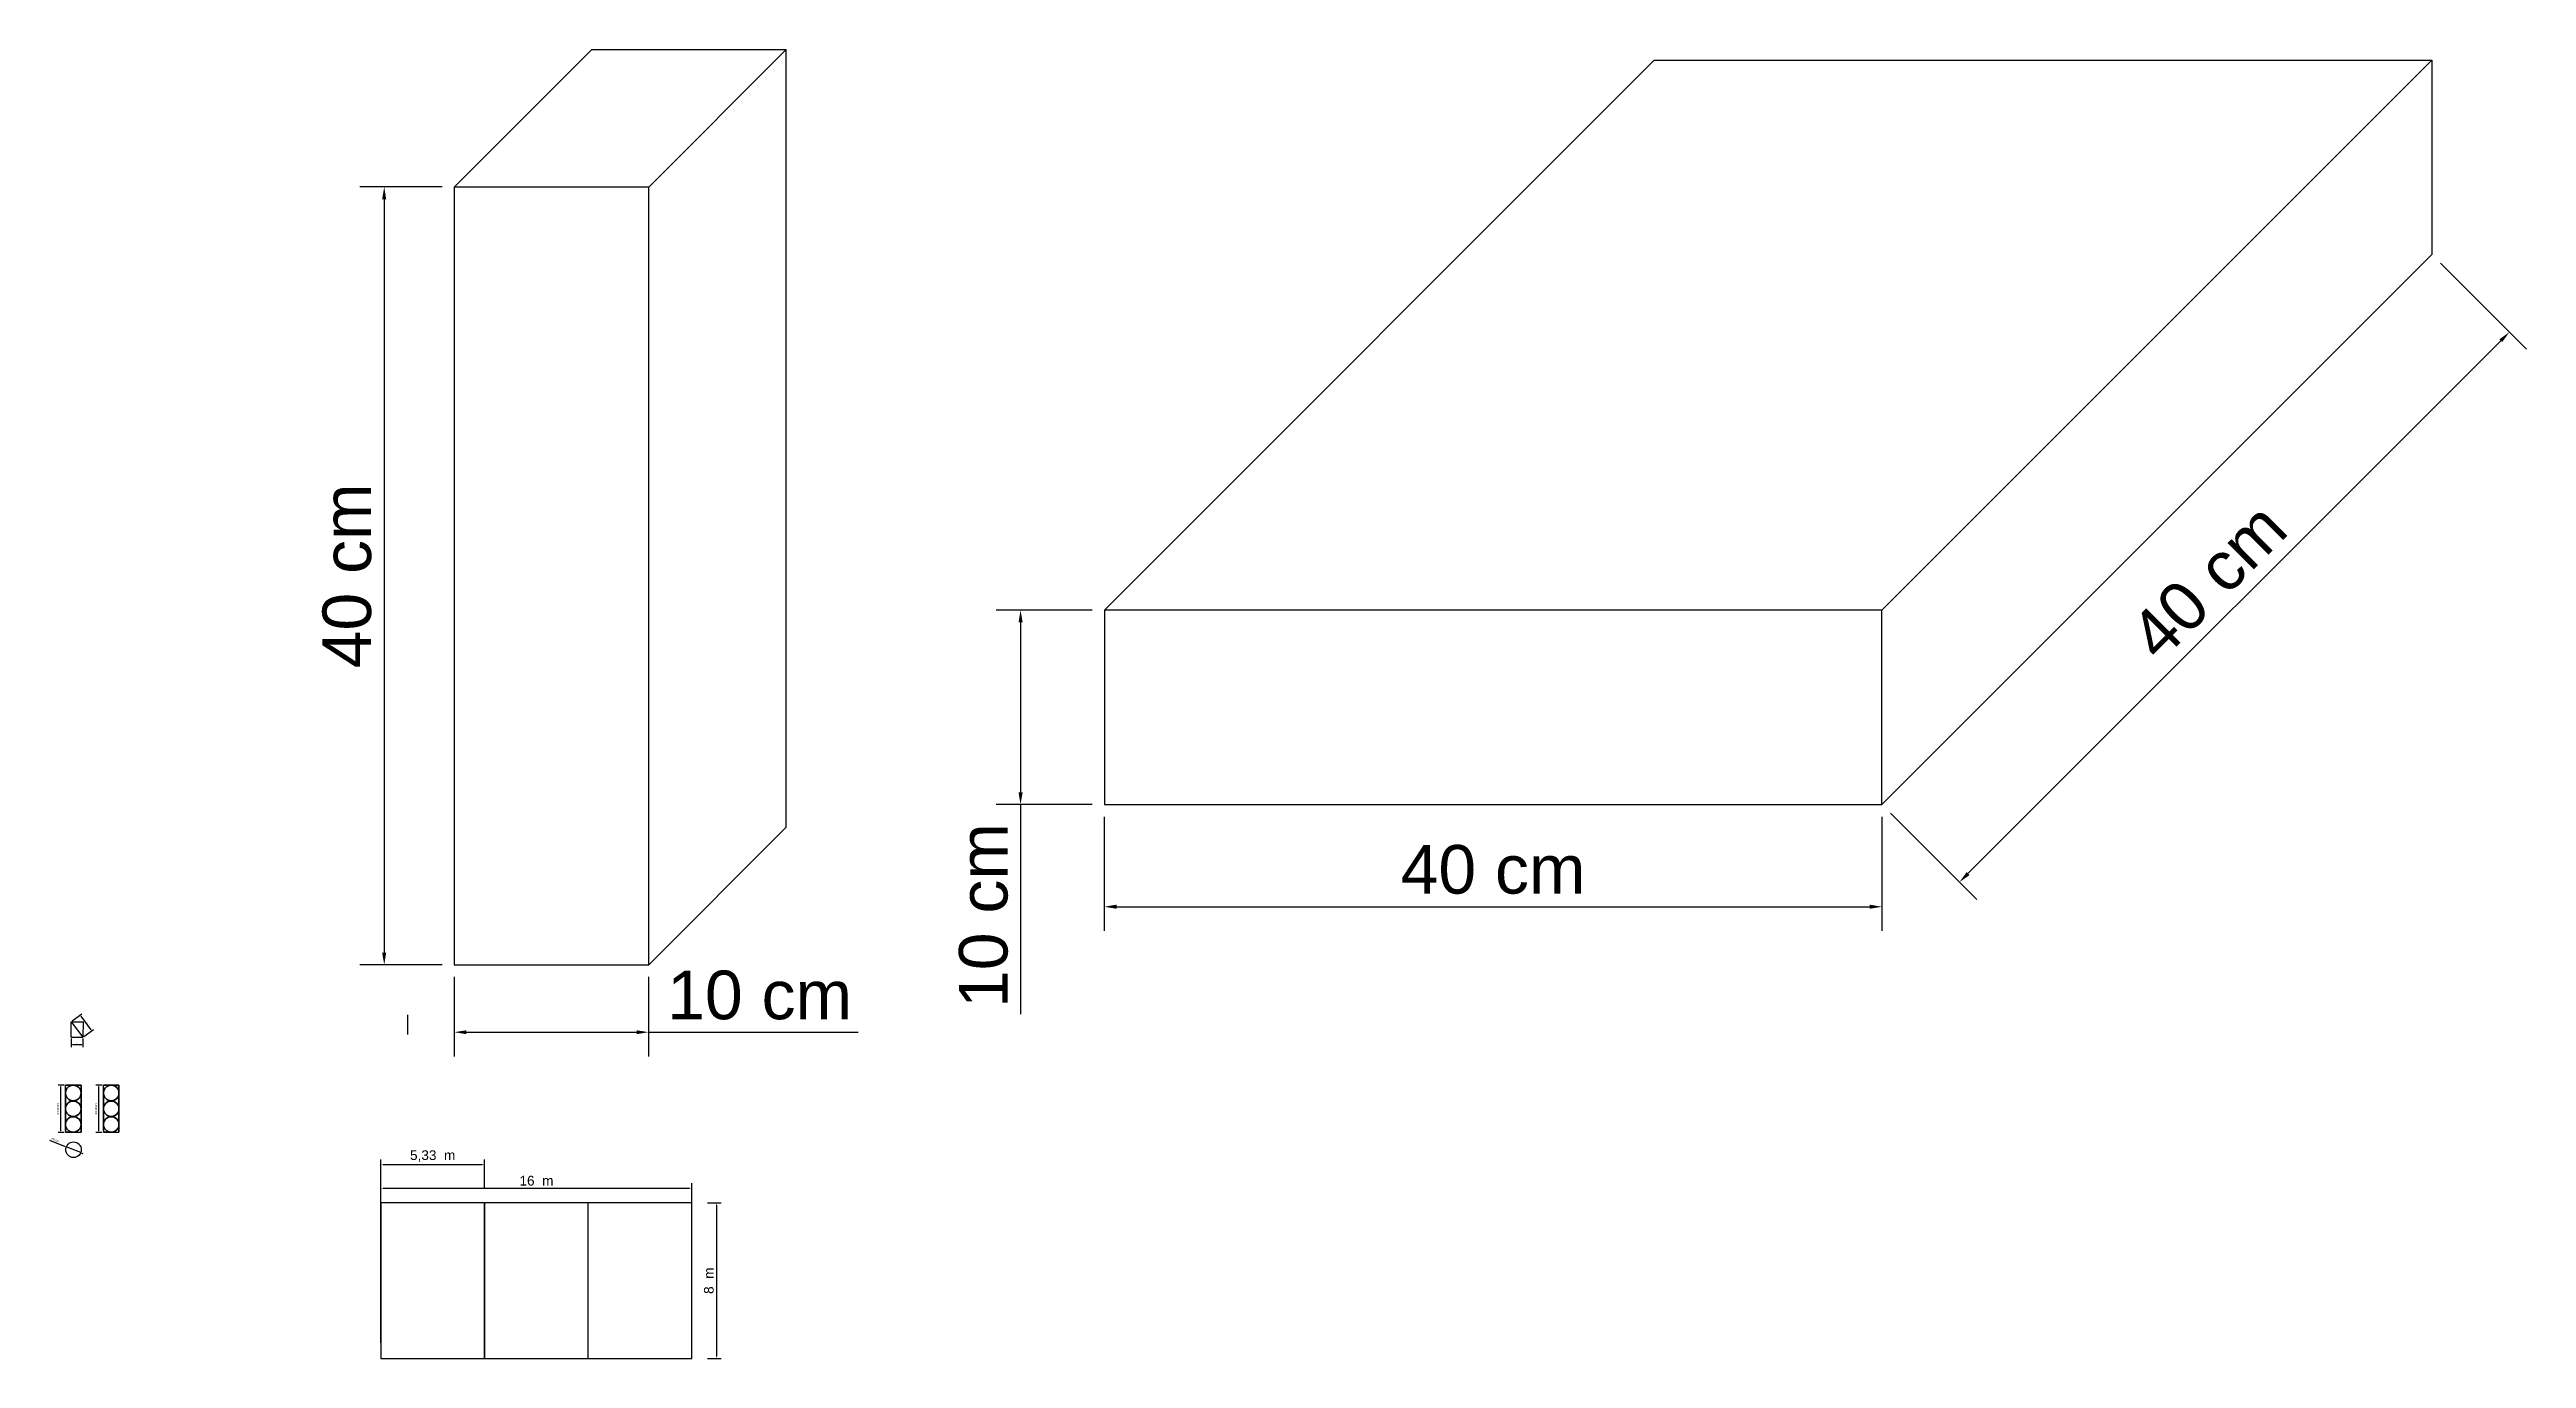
# Model space of a CAD drawing. Header units: millimetres. Extents: x 3066 to 4340, y 1586 to 2259.
import ezdxf

# ---------------------------------------------------------------- set-up
doc = ezdxf.new("R2010")
doc.units = ezdxf.units.MM
doc.linetypes.add('ACAD_ISO04W100', pattern=[30, 24, -3, 0, -3])
doc.layers.add('AYUDA DIBUJO', color=253, linetype='ACAD_ISO04W100')
doc.layers.add('Cotas', color=253, linetype='Continuous')
doc.styles.get("Standard").update_dxf_attribs({"font": 'arial.ttf'})
doc.dimstyles.new('Hector_cm', dxfattribs={"dimtxt": 2.5, "dimasz": 0.625, "dimexe": 1.248, "dimexo": 0.625, "dimtad": 1, "dimlfac": 0.1, "dimtxsty": 'Standard', "dimcen": 1, "dimadec": 0, "dimazin": 0, "dimtfac": 1, "dimtmove": 0, "dimatfit": 3, "dimfxl": 1, "dimarcsym": 0})
doc.dimstyles.new('Hector_m', dxfattribs={"dimtxt": 2.5, "dimasz": 0.625, "dimexe": 1.248, "dimexo": 4, "dimtad": 1, "dimlfac": 0.1, "dimtxsty": 'Standard', "dimcen": 1, "dimadec": 0, "dimazin": 0, "dimtfac": 1, "dimtmove": 0, "dimatfit": 3, "dimfxl": 1, "dimarcsym": 0})
doc.dimstyles.new('ISO-25', dxfattribs={"dimtxt": 1, "dimasz": 0.625, "dimexe": 1.248, "dimexo": 0.625, "dimtad": 1, "dimtxsty": 'Standard', "dimcen": 1, "dimadec": 0, "dimazin": 0, "dimtfac": 1, "dimtmove": 0, "dimatfit": 3, "dimfxl": 1, "dimarcsym": 0})

# ---------------------------------------------------------------- blocks, each defined once
blk = doc.blocks.new('*D3')
at = {"layer": 'Cotas', "color": 0, "lineweight": -2, "transparency": 16777216}
for p, q in [((3073.9, 1726.7), (3070.7, 1726.7)), ((3072, 1726.1), (3072, 1703.2)), ((3073.9, 1702.5), (3070.7, 1702.5))]:
    blk.add_line(p, q, dxfattribs=at)
at = {"layer": 'Cotas', "color": 0, "transparency": 16777216}
for points in [[(3071.9, 1726.1), (3072.1, 1726.1), (3072, 1726.7)], [(3071.9, 1703.2), (3072.1, 1703.2), (3072, 1702.5)]]:
    blk.add_solid(points, dxfattribs=at)
at = {"layer": 'Defpoints', "color": 0, "transparency": 16777216}
for p in [(3074.5, 1726.7), (3072, 1702.5), (3074.5, 1702.5)]:
    blk.add_point(p, dxfattribs=at)
at = {"layer": 'Cotas', "color": 0, "transparency": 16777216, "insert": (3070.7, 1714.6), "char_height": 1, "attachment_point": 5, "rotation": 90}
blk.add_mtext('24,19 cm', dxfattribs=at)
blk = doc.blocks.new('*D5')
at = {"layer": 'Cotas', "color": 0, "lineweight": -2, "transparency": 16777216}
for p, q in [((3093.4, 1726.7), (3090.2, 1726.7)), ((3091.5, 1726.1), (3091.5, 1703.2)), ((3093.4, 1702.5), (3090.2, 1702.5))]:
    blk.add_line(p, q, dxfattribs=at)
at = {"layer": 'Cotas', "color": 0, "transparency": 16777216}
for points in [[(3091.4, 1726.1), (3091.6, 1726.1), (3091.5, 1726.7)], [(3091.4, 1703.2), (3091.6, 1703.2), (3091.5, 1702.5)]]:
    blk.add_solid(points, dxfattribs=at)
at = {"layer": 'Defpoints', "color": 0, "transparency": 16777216}
for p in [(3094, 1726.7), (3091.5, 1702.5), (3094, 1702.5)]:
    blk.add_point(p, dxfattribs=at)
at = {"layer": 'Cotas', "color": 0, "transparency": 16777216, "insert": (3090.3, 1714.6), "char_height": 1, "attachment_point": 5, "rotation": 90}
blk.add_mtext('24,19 cm', dxfattribs=at)
blk = doc.blocks.new('*D6')
at = {"layer": 'Cotas', "color": 0, "lineweight": -2, "transparency": 16777216}
for p, q in [((2250.3, 3358.7), (2255.3, 3362.4)), ((2254.7, 3361.1), (2259.9, 3354.1)), ((2256.3, 3350.7), (2261.3, 3354.4))]:
    blk.add_line(p, q, dxfattribs=at)
at = {"layer": 'Cotas', "color": 0, "transparency": 16777216}
for points in [[(2254.7, 3361.2), (2254.6, 3361.1), (2254.3, 3361.6)], [(2260, 3354.2), (2259.8, 3354.1), (2260.3, 3353.6)]]:
    blk.add_solid(points, dxfattribs=at)
at = {"layer": 'Defpoints', "color": 0, "transparency": 16777216}
for p in [(2249.8, 3358.3), (2260.3, 3353.6), (2255.8, 3350.3)]:
    blk.add_point(p, dxfattribs=at)
at = {"layer": 'Cotas', "color": 0, "transparency": 16777216, "insert": (2258, 3358.1), "char_height": 0.425, "attachment_point": 5, "rotation": 306.8699}
blk.add_mtext('10', dxfattribs=at)
blk = doc.blocks.new('*D7')
at = {"layer": 'Cotas', "color": 0, "lineweight": -2, "transparency": 16777216}
for p, q in [((2249.8, 3349.7), (2249.8, 3345.3)), ((2250.5, 3346.6), (2255.2, 3346.6)), ((2255.8, 3349.7), (2255.8, 3345.3))]:
    blk.add_line(p, q, dxfattribs=at)
at = {"layer": 'Cotas', "color": 0, "transparency": 16777216}
for points in [[(2250.5, 3346.7), (2250.5, 3346.5), (2249.8, 3346.6)], [(2255.2, 3346.7), (2255.2, 3346.5), (2255.8, 3346.6)]]:
    blk.add_solid(points, dxfattribs=at)
at = {"layer": 'Defpoints', "color": 0, "transparency": 16777216}
for p in [(2249.8, 3350.3), (2255.8, 3350.3), (2255.8, 3346.6)]:
    blk.add_point(p, dxfattribs=at)
at = {"layer": 'Cotas', "color": 0, "transparency": 16777216, "insert": (2252.8, 3347.4), "char_height": 0.425, "attachment_point": 5}
blk.add_mtext('6', dxfattribs=at)
blk = doc.blocks.new('*D15')
at = {"layer": 'Cotas', "color": 0, "lineweight": -2, "transparency": 16777216}
for p, q in [((3602.7, 1971.1), (3553.3, 1971.1)), ((3565.8, 1964.8), (3565.8, 1877.3)), ((3602.7, 1871.1), (3553.3, 1871.1)), ((3565.8, 1871.1), (3565.8, 1763.3))]:
    blk.add_line(p, q, dxfattribs=at)
at = {"layer": 'Cotas', "color": 0, "transparency": 16777216}
for points in [[(3564.8, 1964.8), (3566.9, 1964.8), (3565.8, 1971.1)], [(3564.8, 1877.3), (3566.9, 1877.3), (3565.8, 1871.1)]]:
    blk.add_solid(points, dxfattribs=at)
at = {"layer": 'Defpoints', "color": 0, "transparency": 16777216}
for p in [(3608.9, 1971.1), (3565.8, 1871.1), (3608.9, 1871.1)]:
    blk.add_point(p, dxfattribs=at)
at = {"layer": 'Cotas', "color": 0, "transparency": 16777216, "insert": (3546.8, 1814), "char_height": 25, "attachment_point": 5, "rotation": 90}
blk.add_mtext('10 cm', dxfattribs=at)
blk = doc.blocks.new('*D16')
at = {"layer": 'Cotas', "color": 0, "lineweight": -2, "transparency": 16777216}
for p, q in [((3608.9, 1864.8), (3608.9, 1806.1)), ((4008.9, 1864.8), (4008.9, 1806.1)), ((3615.2, 1818.5), (4002.7, 1818.5))]:
    blk.add_line(p, q, dxfattribs=at)
at = {"layer": 'Cotas', "color": 0, "transparency": 16777216}
for points in [[(3615.2, 1819.6), (3615.2, 1817.5), (3608.9, 1818.5)], [(4002.7, 1819.6), (4002.7, 1817.5), (4008.9, 1818.5)]]:
    blk.add_solid(points, dxfattribs=at)
at = {"layer": 'Defpoints', "color": 0, "transparency": 16777216}
for p in [(3608.9, 1871.1), (4008.9, 1871.1), (4008.9, 1818.5)]:
    blk.add_point(p, dxfattribs=at)
at = {"layer": 'Cotas', "color": 0, "transparency": 16777216, "insert": (3808.9, 1837.6), "char_height": 25, "attachment_point": 5}
blk.add_mtext('40 cm', dxfattribs=at)
blk = doc.blocks.new('*D17')
at = {"layer": 'Cotas', "color": 0, "lineweight": -2, "transparency": 16777216}
for p, q in [((4296.2, 2149.5), (4340.5, 2105.2)), ((4053.2, 1835.6), (4327.3, 2109.6)), ((4013.3, 1866.6), (4057.7, 1822.3))]:
    blk.add_line(p, q, dxfattribs=at)
at = {"layer": 'Cotas', "color": 0, "transparency": 16777216}
for points in [[(4326.5, 2110.3), (4328, 2108.9), (4331.7, 2114)], [(4052.5, 1836.3), (4054, 1834.8), (4048.8, 1831.2)]]:
    blk.add_solid(points, dxfattribs=at)
at = {"layer": 'Defpoints', "color": 0, "transparency": 16777216}
for p in [(4291.8, 2153.9), (4331.7, 2114), (4008.9, 1871.1)]:
    blk.add_point(p, dxfattribs=at)
at = {"layer": 'Cotas', "color": 0, "transparency": 16777216, "insert": (4176.8, 1986), "char_height": 25, "attachment_point": 5, "rotation": 45}
blk.add_mtext('40 cm', dxfattribs=at)
blk = doc.blocks.new('*D18')
at = {"layer": 'Cotas', "color": 0, "lineweight": -2, "transparency": 16777216}
for p, q in [((3274.5, 1782.4), (3274.5, 1741.5)), ((3374.5, 1782.4), (3374.5, 1741.5)), ((3280.8, 1754), (3368.3, 1754)), ((3374.5, 1754), (3482.3, 1754))]:
    blk.add_line(p, q, dxfattribs=at)
at = {"layer": 'Cotas', "color": 0, "transparency": 16777216}
for points in [[(3280.8, 1755), (3280.8, 1753), (3274.5, 1754)], [(3368.3, 1755), (3368.3, 1753), (3374.5, 1754)]]:
    blk.add_solid(points, dxfattribs=at)
at = {"layer": 'Defpoints', "color": 0, "transparency": 16777216}
for p in [(3274.5, 1788.7), (3374.5, 1788.7), (3374.5, 1754)]:
    blk.add_point(p, dxfattribs=at)
at = {"layer": 'Cotas', "color": 0, "transparency": 16777216, "insert": (3431.6, 1773), "char_height": 25, "attachment_point": 5}
blk.add_mtext('10 cm', dxfattribs=at)
blk = doc.blocks.new('*D19')
at = {"layer": 'Cotas', "color": 0, "lineweight": -2, "transparency": 16777216}
for p, q in [((3268.3, 2188.7), (3226, 2188.7)), ((3238.5, 2182.4), (3238.5, 1794.9)), ((3268.3, 1788.7), (3226, 1788.7))]:
    blk.add_line(p, q, dxfattribs=at)
at = {"layer": 'Cotas', "color": 0, "transparency": 16777216}
for points in [[(3237.4, 2182.4), (3239.5, 2182.4), (3238.5, 2188.7)], [(3237.4, 1794.9), (3239.5, 1794.9), (3238.5, 1788.7)]]:
    blk.add_solid(points, dxfattribs=at)
at = {"layer": 'Defpoints', "color": 0, "transparency": 16777216}
for p in [(3274.5, 2188.7), (3238.5, 1788.7), (3274.5, 1788.7)]:
    blk.add_point(p, dxfattribs=at)
at = {"layer": 'Cotas', "color": 0, "transparency": 16777216, "insert": (3219.4, 1988.7), "char_height": 25, "attachment_point": 5, "rotation": 90}
blk.add_mtext('40 cm', dxfattribs=at)
blk = doc.blocks.new('*D26')
at = {"layer": 'Cotas', "color": 0, "lineweight": -2, "transparency": 16777216}
for p, q in [((3236.8, 1674.2), (3236.8, 1688.5)), ((3238, 1686), (3288.8, 1686)), ((3290.1, 1674.2), (3290.1, 1688.5))]:
    blk.add_line(p, q, dxfattribs=at)
at = {"layer": 'Cotas', "color": 0, "transparency": 16777216}
for points in [[(3238, 1686.2), (3238, 1685.8), (3236.8, 1686)], [(3288.8, 1686.2), (3288.8, 1685.8), (3290.1, 1686)]]:
    blk.add_solid(points, dxfattribs=at)
at = {"layer": 'Defpoints', "color": 0, "transparency": 16777216}
for p in [(3290.1, 1686), (3236.8, 1666.2), (3290.1, 1666.2)]:
    blk.add_point(p, dxfattribs=at)
at = {"layer": 'Cotas', "color": 0, "transparency": 16777216, "insert": (3263.4, 1690.3), "char_height": 5, "attachment_point": 5}
blk.add_mtext('5,33  m', dxfattribs=at)
blk = doc.blocks.new('*D27')
at = {"layer": 'Cotas', "color": 0, "lineweight": -2, "transparency": 16777216}
for p, q in [((3236.8, 1594.2), (3236.8, 1676.3)), ((3238, 1673.8), (3395.5, 1673.8)), ((3396.8, 1594.2), (3396.8, 1676.3))]:
    blk.add_line(p, q, dxfattribs=at)
at = {"layer": 'Cotas', "color": 0, "transparency": 16777216}
for points in [[(3238, 1674), (3238, 1673.6), (3236.8, 1673.8)], [(3395.5, 1674), (3395.5, 1673.6), (3396.8, 1673.8)]]:
    blk.add_solid(points, dxfattribs=at)
at = {"layer": 'Defpoints', "color": 0, "transparency": 16777216}
for p in [(3396.8, 1673.8), (3236.8, 1586.2), (3396.8, 1586.2)]:
    blk.add_point(p, dxfattribs=at)
at = {"layer": 'Cotas', "color": 0, "transparency": 16777216, "insert": (3316.8, 1677.6), "char_height": 5, "attachment_point": 5}
blk.add_mtext('16  m', dxfattribs=at)
blk = doc.blocks.new('*D28')
at = {"layer": 'Cotas', "color": 0, "lineweight": -2, "transparency": 16777216}
for p, q in [((3404.8, 1666.2), (3411.8, 1666.2)), ((3409.4, 1665), (3409.4, 1587.5)), ((3404.8, 1586.2), (3411.8, 1586.2))]:
    blk.add_line(p, q, dxfattribs=at)
at = {"layer": 'Cotas', "color": 0, "transparency": 16777216}
for points in [[(3409.1, 1665), (3409.6, 1665), (3409.4, 1666.2)], [(3409.1, 1587.5), (3409.6, 1587.5), (3409.4, 1586.2)]]:
    blk.add_solid(points, dxfattribs=at)
at = {"layer": 'Defpoints', "color": 0, "transparency": 16777216}
for p in [(3396.8, 1666.2), (3396.8, 1586.2), (3409.4, 1586.2)]:
    blk.add_point(p, dxfattribs=at)
at = {"layer": 'Cotas', "color": 0, "transparency": 16777216, "insert": (3405.5, 1626.2), "char_height": 5, "attachment_point": 5, "rotation": 90}
blk.add_mtext('8  m', dxfattribs=at)
blk = doc.blocks.new('*D30')
at = {"layer": 'AYUDA DIBUJO', "color": 0, "lineweight": -2, "transparency": 16777216}
for p, q in [((3066.3, 1698.5), (3074.4, 1695.3)), ((3082.4, 1692.1), (3074.9, 1695)), ((3082.9, 1691.8), (3083.5, 1691.6))]:
    blk.add_line(p, q, dxfattribs=at)
at = {"layer": 'AYUDA DIBUJO', "color": 0, "transparency": 16777216}
for points in [[(3074.4, 1695.4), (3074.3, 1695.2), (3074.9, 1695)], [(3083, 1691.9), (3082.9, 1691.7), (3082.4, 1692.1)]]:
    blk.add_solid(points, dxfattribs=at)
at = {"layer": 'Defpoints', "color": 0, "transparency": 16777216}
for p in [(3074.9, 1695), (3082.4, 1692.1)]:
    blk.add_point(p, dxfattribs=at)
at = {"layer": 'AYUDA DIBUJO', "color": 0, "transparency": 16777216, "insert": (3069.2, 1698.6), "char_height": 1, "attachment_point": 5, "rotation": 338.1648}
blk.add_mtext('∅8 cm', dxfattribs=at)
blk = doc.blocks.new('rectangulo')
for p, q in [((2249.841, 3350.303), (2249.841, 3358.303)), ((2249.841, 3358.303), (2255.841, 3350.303)), ((2249.841, 3358.303), (2255.897, 3358.303)), ((2255.897, 3358.303), (2255.841, 3350.303)), ((2249.841, 3350.303), (2255.841, 3350.303))]:
    blk.add_line(p, q)
at = {"layer": 'Cotas'}
dim = blk.add_aligned_dim(p1=(2249.841, 3358.303), p2=(2255.841, 3350.303), distance=5.56, dimstyle='ISO-25', override={"dimpost": ' cm'}, dxfattribs=at)
dim.commit()
dim.dimension.update_dxf_attribs({"geometry": '*D6', "text_midpoint": (2257.963, 3358.144)})
dim = blk.add_linear_dim(base=(2255.841, 3346.587), p1=(2249.841, 3350.303), p2=(2255.841, 3350.303), dimstyle='ISO-25', override={"dimpost": ' cm'}, dxfattribs=at)
dim.commit()
dim.dimension.update_dxf_attribs({"geometry": '*D7', "text_midpoint": (2252.841, 3347.429)})

msp = doc.modelspace()

# ---------------------------------------------------------------- linework, layer by layer
for p, q in [((3274.533, 2188.657), (3345.243, 2259.367)), ((3345.243, 2259.367), (3445.243, 2259.367)), ((3374.533, 2188.657), (3445.243, 2259.367)), ((3445.243, 1859.367), (3445.243, 2259.367)), ((3608.923, 1971.067), (3891.766, 2253.91)), ((3891.766, 2253.91), (4291.766, 2253.91)), ((4008.923, 1971.067), (4291.766, 2253.91)), ((4291.766, 2253.91), (4291.766, 2153.91)), ((4008.923, 1871.067), (4291.766, 2153.91)), ((3374.533, 1788.657), (3445.243, 1859.367)), ((3250.442, 1762.875), (3250.442, 1752.875)), ((3074.499, 1725.837), (3074.499, 1726.737)), ((3094.029, 1725.837), (3094.029, 1726.737)), ((3074.512, 1703.366), (3074.516, 1702.544)), ((3078.499, 1702.544), (3081.674, 1702.551)), ((3081.674, 1702.551), (3082.499, 1702.552)), ((3094.043, 1703.366), (3094.046, 1702.544)), ((3098.029, 1702.544), (3101.204, 1702.551)), ((3101.204, 1702.551), (3102.029, 1702.552))]:
    msp.add_line(p, q)
at = {"lineweight": 80}
for p, q in [((3074.499, 1726.737), (3082.499, 1726.737)), ((3082.499, 1726.737), (3082.499, 1702.552)), ((3094.029, 1726.737), (3102.029, 1726.737)), ((3102.029, 1726.737), (3102.029, 1702.552)), ((3074.499, 1706.544), (3074.512, 1703.366)), ((3074.516, 1702.544), (3078.499, 1702.544)), ((3094.029, 1706.544), (3094.043, 1703.366)), ((3094.046, 1702.544), (3098.029, 1702.544))]:
    msp.add_line(p, q, dxfattribs=at)
at = {"lineweight": 211}
for p, q in [((3074.499, 1725.837), (3074.499, 1706.544)), ((3094.029, 1725.837), (3094.029, 1706.544))]:
    msp.add_line(p, q, dxfattribs=at)
for points in [[(3274.533, 1788.657), (3374.533, 1788.657), (3374.533, 2188.657), (3274.533, 2188.657)], [(3608.923, 1871.067), (4008.923, 1871.067), (4008.923, 1971.067), (3608.923, 1971.067)], [(3236.759, 1586.219), (3396.759, 1586.219), (3396.759, 1666.219), (3236.759, 1666.219)], [(3236.759, 1586.219), (3290.089, 1586.219), (3290.089, 1666.219), (3236.759, 1666.219)], [(3290.089, 1586.219), (3343.419, 1586.219), (3343.419, 1666.219), (3290.089, 1666.219)]]:
    msp.add_lwpolyline(points, close=True)
for centre in [(3078.499, 1722.737), (3098.029, 1722.737)]:
    msp.add_circle(centre, 4, dxfattribs=at)
at = {"lineweight": 80}
for centre in [(3078.499, 1714.6), (3078.499, 1706.544), (3098.029, 1714.6), (3098.029, 1706.544)]:
    msp.add_circle(centre, 4, dxfattribs=at)
msp.add_circle((3078.649, 1693.556), 4)

# ---------------------------------------------------------------- block references
msp.add_blockref('rectangulo', (827.652, -1598.928))

# ---------------------------------------------------------------- dimensions: what is measured, and where the dimension line sits
at = {"layer": 'AYUDA DIBUJO'}
dim = msp.add_diameter_dim_2p(p1=(3082.362, 1692.069), p2=(3074.936, 1695.044), dimstyle='ISO-25', override={"dimpost": ' cm'}, dxfattribs=at)
dim.commit()
dim.dimension.update_dxf_attribs({"geometry": '*D30', "text_midpoint": (3068.733, 1697.529), "dimtype": 163})
at = {"layer": 'Cotas'}
for base, p1, p2, dimstyle, picture, middle in [((3238.462, 1788.657), (3274.533, 2188.657), (3274.533, 1788.657), 'Hector_cm', '*D19', (3219.447, 1988.657)), ((3565.82, 1871.067), (3608.923, 1971.067), (3608.923, 1871.067), 'Hector_cm', '*D15', (3546.806, 1814.042)), ((3071.967, 1702.544), (3074.499, 1726.737), (3074.516, 1702.544), 'ISO-25', '*D3', (3070.741, 1714.641)), ((3091.497, 1702.544), (3094.029, 1726.737), (3094.046, 1702.544), 'ISO-25', '*D5', (3090.271, 1714.641))]:
    dim = msp.add_linear_dim(base=base, p1=p1, p2=p2, angle=90, dimstyle=dimstyle, override={"dimpost": ' cm'}, dxfattribs=at)
    dim.commit()
    dim.dimension.update_dxf_attribs({"geometry": picture, "text_midpoint": middle})
dim = msp.add_aligned_dim(p1=(4008.923, 1871.067), p2=(4291.766, 2153.91), distance=-56.432, dimstyle='Hector_cm', override={"dimpost": ' cm'}, dxfattribs=at)
dim.commit()
dim.dimension.update_dxf_attribs({"geometry": '*D17', "text_midpoint": (4176.803, 1986.03)})
for base, p1, p2, picture, middle in [((4008.923, 1818.538), (3608.923, 1871.067), (4008.923, 1871.067), '*D16', (3808.923, 1837.552)), ((3374.533, 1753.993), (3274.533, 1788.657), (3374.533, 1788.657), '*D18', (3431.559, 1773.007))]:
    dim = msp.add_linear_dim(base=base, p1=p1, p2=p2, dimstyle='Hector_cm', override={"dimpost": ' cm'}, dxfattribs=at)
    dim.commit()
    dim.dimension.update_dxf_attribs({"geometry": picture, "text_midpoint": middle})
for base, p1, p2, picture, middle in [((3290.089, 1686.001), (3236.759, 1666.219), (3290.089, 1666.219), '*D26', (3263.424, 1686.001)), ((3396.759, 1673.773), (3236.759, 1586.219), (3396.759, 1586.219), '*D27', (3316.759, 1673.773))]:
    dim = msp.add_linear_dim(base=base, p1=p1, p2=p2, dimstyle='Hector_m', override={"dimpost": '  m'}, dxfattribs=at)
    dim.commit()
    dim.dimension.update_dxf_attribs({"geometry": picture, "text_midpoint": middle, "dimtype": 160})
dim = msp.add_linear_dim(base=(3409.353, 1586.219), p1=(3396.759, 1666.219), p2=(3396.759, 1586.219), angle=90, dimstyle='Hector_m', override={"dimpost": '  m'}, dxfattribs=at)
dim.commit()
dim.dimension.update_dxf_attribs({"geometry": '*D28', "text_midpoint": (3409.353, 1626.219), "dimtype": 160})

doc.saveas('drawing.dxf')
